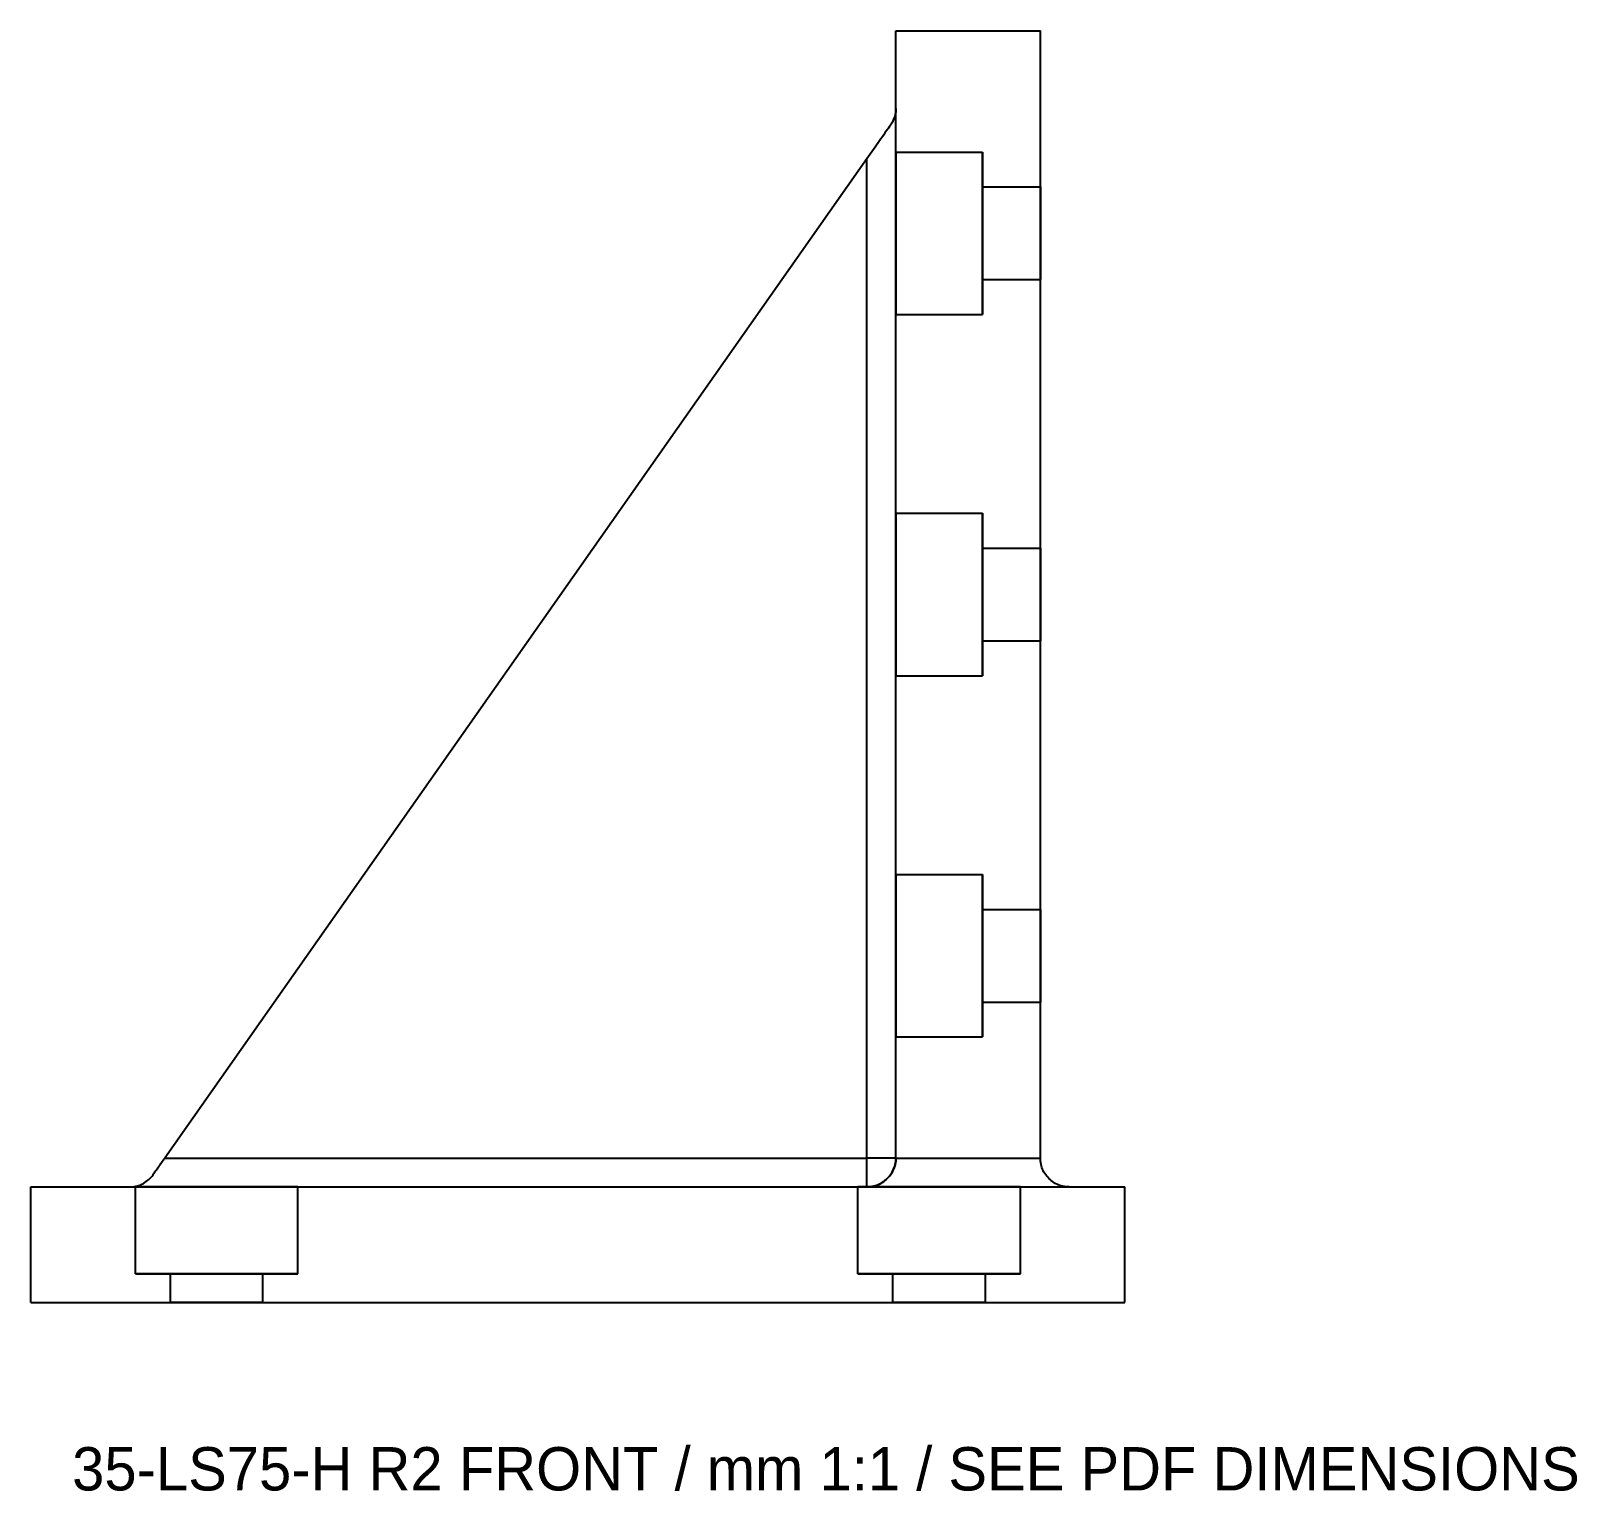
# Model space of a CAD drawing. Header units: millimetres. Extents: x -38 to 69, y -13 to 88.
import ezdxf

# ---------------------------------------------------------------- set-up
doc = ezdxf.new("R2010")
doc.units = ezdxf.units.MM
doc.layers.add('HIDDEN', color=8, linetype='Continuous')

msp = doc.modelspace()

# ---------------------------------------------------------------- texts
msp.add_text('35-LS75-H R2 FRONT / mm 1:1 / SEE PDF DIMENSIONS', height=3).set_placement((-35, -13))

# ---------------------------------------------------------------- linework, layer by layer
for points in [[(22, 10), (22, 88)], [(22, 88), (32, 88)], [(32, 10), (32, 88)], [(22, 82.63), (22, 82.56), (21.99, 82.48), (21.99, 82.4), (21.98, 82.33), (21.96, 82.25), (21.95, 82.18), (21.93, 82.1), (21.91, 82.03), (21.88, 81.96), (21.85, 81.89), (21.82, 81.82), (21.79, 81.75), (21.76, 81.68), (21.72, 81.61), (21.68, 81.55), (21.64, 81.48)], [(22, 82.63), (22, 82.56), (21.99, 82.48), (21.99, 82.4), (21.98, 82.33), (21.96, 82.25), (21.95, 82.18), (21.93, 82.1), (21.91, 82.03), (21.88, 81.96), (21.85, 81.89), (21.82, 81.82), (21.79, 81.75), (21.76, 81.68), (21.72, 81.61), (21.68, 81.55), (21.64, 81.48)], [(21.64, 81.48), (21.57, 81.39), (21.5, 81.28), (21.42, 81.17), (21.34, 81.06), (21.25, 80.94), (21.16, 80.81), (21.07, 80.67), (20.97, 80.54), (20.87, 80.39), (20.77, 80.25), (20.66, 80.1), (20.56, 79.95), (20.45, 79.79), (20.34, 79.63), (20.22, 79.47), (20.11, 79.31), (20, 79.15)], [(20, 79.15), (-28.59, 10)], [(20, 10), (20, 79.15)], [(-29.4, 8.85), (-29.36, 8.91), (-29.31, 8.98), (-29.27, 9.05), (-29.22, 9.11), (-29.17, 9.18), (-29.12, 9.25), (-29.07, 9.32), (-29.02, 9.4), (-28.97, 9.47), (-28.91, 9.54), (-28.86, 9.62), (-28.81, 9.69), (-28.76, 9.77), (-28.7, 9.85), (-28.65, 9.92), (-28.59, 10)], [(-29.4, 8.85), (-29.36, 8.91), (-29.31, 8.98), (-29.27, 9.05), (-29.22, 9.11), (-29.17, 9.18), (-29.12, 9.25), (-29.07, 9.32), (-29.02, 9.4), (-28.97, 9.47), (-28.91, 9.54), (-28.86, 9.62), (-28.81, 9.69), (-28.76, 9.77), (-28.7, 9.85), (-28.65, 9.92), (-28.59, 10)], [(-29.4, 8.85), (-29.36, 8.91), (-29.31, 8.98), (-29.27, 9.05), (-29.22, 9.11), (-29.17, 9.18), (-29.12, 9.25), (-29.07, 9.32), (-29.02, 9.4), (-28.97, 9.47), (-28.91, 9.54), (-28.86, 9.62), (-28.81, 9.69), (-28.76, 9.77), (-28.7, 9.85), (-28.65, 9.92), (-28.59, 10)], [(-29.4, 8.85), (-29.36, 8.91), (-29.31, 8.98), (-29.27, 9.05), (-29.22, 9.11), (-29.17, 9.18), (-29.12, 9.25), (-29.07, 9.32), (-29.02, 9.4), (-28.97, 9.47), (-28.91, 9.54), (-28.86, 9.62), (-28.81, 9.69), (-28.76, 9.77), (-28.7, 9.85), (-28.65, 9.92), (-28.59, 10)], [(-28.59, 10), (20, 10)], [(20, 8), (20.11, 8.01), (20.22, 8.01), (20.33, 8.03), (20.45, 8.05), (20.55, 8.08), (20.66, 8.11), (20.76, 8.16), (20.87, 8.2), (20.97, 8.25), (21.06, 8.31), (21.16, 8.37), (21.25, 8.44), (21.33, 8.51), (21.41, 8.59), (21.49, 8.67), (21.56, 8.75), (21.63, 8.84), (21.69, 8.94), (21.75, 9.03), (21.8, 9.13), (21.84, 9.24), (21.89, 9.34), (21.92, 9.45), (21.95, 9.55), (21.97, 9.67), (21.99, 9.78), (21.99, 9.89), (22, 10)], [(22, 10), (22, 9.89), (21.99, 9.78), (21.97, 9.66), (21.95, 9.55), (21.92, 9.45), (21.89, 9.34), (21.85, 9.23), (21.8, 9.13), (21.75, 9.03), (21.69, 8.94), (21.63, 8.84), (21.56, 8.75), (21.49, 8.67), (21.41, 8.59), (21.33, 8.51), (21.25, 8.44), (21.16, 8.37), (21.06, 8.31), (20.97, 8.25), (20.87, 8.2), (20.77, 8.15), (20.66, 8.11), (20.55, 8.08), (20.45, 8.05), (20.34, 8.03), (20.22, 8.01), (20.11, 8), (20, 8)], [(22, 10), (22, 9.89), (21.99, 9.78), (21.97, 9.66), (21.95, 9.55), (21.92, 9.45), (21.89, 9.34), (21.85, 9.23), (21.8, 9.13), (21.75, 9.03), (21.69, 8.94), (21.63, 8.84), (21.56, 8.75), (21.49, 8.67), (21.41, 8.59), (21.33, 8.51), (21.25, 8.44), (21.16, 8.37), (21.06, 8.31), (20.97, 8.25), (20.87, 8.2), (20.77, 8.15), (20.66, 8.11), (20.55, 8.08), (20.45, 8.05), (20.34, 8.03), (20.22, 8.01), (20.11, 8), (20, 8)], [(20, 8), (20, 8.01), (20, 8.01), (20, 8.03), (20, 8.05), (20, 8.08), (20, 8.11), (20, 8.16), (20, 8.2), (20, 8.25), (20, 8.31), (20, 8.37), (20, 8.44), (20, 8.51), (20, 8.59), (20, 8.67), (20, 8.75), (20, 8.84), (20, 8.94), (20, 9.03), (20, 9.13), (20, 9.24), (20, 9.34), (20, 9.45), (20, 9.55), (20, 9.67), (20, 9.78), (20, 9.89), (20, 10)], [(22, 10), (21.99, 10), (21.99, 10), (21.97, 10), (21.95, 10), (21.92, 10), (21.89, 10), (21.84, 10), (21.8, 10), (21.75, 10), (21.69, 10), (21.63, 10), (21.56, 10), (21.49, 10), (21.41, 10), (21.33, 10), (21.25, 10), (21.16, 10), (21.06, 10), (20.97, 10), (20.87, 10), (20.76, 10), (20.66, 10), (20.55, 10), (20.45, 10), (20.33, 10), (20.22, 10), (20.11, 10), (20, 10)], [(22, 10), (32, 10)], [(34, 8), (33.89, 8.01), (33.78, 8.01), (33.67, 8.03), (33.55, 8.05), (33.45, 8.08), (33.34, 8.11), (33.24, 8.16), (33.13, 8.2), (33.03, 8.25), (32.94, 8.31), (32.84, 8.37), (32.75, 8.44), (32.67, 8.51), (32.59, 8.59), (32.51, 8.67), (32.44, 8.75), (32.37, 8.84), (32.31, 8.94), (32.25, 9.03), (32.2, 9.13), (32.16, 9.24), (32.11, 9.34), (32.08, 9.45), (32.05, 9.55), (32.03, 9.67), (32.01, 9.78), (32.01, 9.89), (32, 10)], [(-31.04, 8), (-30.93, 8), (-30.81, 8.01), (-30.7, 8.03), (-30.59, 8.05), (-30.48, 8.08), (-30.38, 8.11), (-30.27, 8.15), (-30.17, 8.2), (-30.07, 8.25), (-29.97, 8.31), (-29.88, 8.37), (-29.79, 8.44), (-29.7, 8.51), (-29.62, 8.59), (-29.54, 8.67), (-29.47, 8.76), (-29.4, 8.85)], [(-31.04, 8), (-30.93, 8), (-30.81, 8.01), (-30.7, 8.03), (-30.59, 8.05), (-30.48, 8.08), (-30.38, 8.11), (-30.27, 8.15), (-30.17, 8.2), (-30.07, 8.25), (-29.97, 8.31), (-29.88, 8.37), (-29.79, 8.44), (-29.7, 8.51), (-29.62, 8.59), (-29.54, 8.67), (-29.47, 8.76), (-29.4, 8.85)], [(-37.85, 8), (37.85, 8)], [(-37.85, 0), (-37.85, 8)], [(37.85, 0), (37.85, 8)], [(-37.85, 0), (37.85, 0)]]:
    msp.add_lwpolyline(points)
at = {"layer": 'HIDDEN'}
for points in [[(22, 10), (22, 88)], [(22, 88), (32, 88)], [(32, 10), (32, 88)], [(22, 82.63), (22, 82.56), (21.99, 82.48), (21.99, 82.4), (21.98, 82.33), (21.96, 82.25), (21.95, 82.18), (21.93, 82.1), (21.91, 82.03), (21.88, 81.96), (21.85, 81.89), (21.82, 81.82), (21.79, 81.75), (21.76, 81.68), (21.72, 81.61), (21.68, 81.55), (21.64, 81.48)], [(22, 82.63), (22, 82.56), (21.99, 82.48), (21.99, 82.4), (21.98, 82.33), (21.96, 82.25), (21.95, 82.18), (21.93, 82.1), (21.91, 82.03), (21.88, 81.96), (21.85, 81.89), (21.82, 81.82), (21.79, 81.75), (21.76, 81.68), (21.72, 81.61), (21.68, 81.55), (21.64, 81.48)], [(22, 10), (22, 82.63)], [(22, 10), (22, 82.63)], [(22, 10), (22, 82.63)], [(22, 10), (22, 82.63)], [(21.64, 81.48), (21.57, 81.39), (21.5, 81.28), (21.42, 81.17), (21.34, 81.06), (21.25, 80.94), (21.16, 80.81), (21.07, 80.67), (20.97, 80.54), (20.87, 80.39), (20.77, 80.25), (20.66, 80.1), (20.56, 79.95), (20.45, 79.79), (20.34, 79.63), (20.22, 79.47), (20.11, 79.31), (20, 79.15)], [(21.64, 81.48), (21.57, 81.39), (21.5, 81.28), (21.42, 81.17), (21.34, 81.06), (21.25, 80.94), (21.16, 80.81), (21.07, 80.67), (20.97, 80.54), (20.87, 80.39), (20.77, 80.25), (20.66, 80.1), (20.56, 79.95), (20.45, 79.79), (20.34, 79.63), (20.22, 79.47), (20.11, 79.31), (20, 79.15)], [(21.64, 81.48), (21.57, 81.39), (21.5, 81.28), (21.42, 81.17), (21.34, 81.06), (21.25, 80.94), (21.16, 80.81), (21.07, 80.67), (20.97, 80.54), (20.87, 80.39), (20.77, 80.25), (20.66, 80.1), (20.56, 79.95), (20.45, 79.79), (20.34, 79.63), (20.22, 79.47), (20.11, 79.31), (20, 79.15)], [(22, 79.62), (22, 79.59), (22, 79.55), (22, 79.52), (22, 79.48), (22, 79.38), (22, 79.28), (22, 79.17), (22, 79.07), (22, 78.9), (22, 78.73), (22, 78.57), (22, 78.4), (22, 78.18), (22, 77.95), (22, 77.73), (22, 77.51), (22, 77.24), (22, 76.97), (22, 76.71), (22, 76.44), (22, 76.14), (22, 75.85), (22, 75.55), (22, 75.25), (22, 74.94), (22, 74.63), (22, 74.31), (22, 74), (22, 73.69), (22, 73.37), (22, 73.06), (22, 72.75), (22, 72.45), (22, 72.15), (22, 71.86), (22, 71.56), (22, 71.29), (22, 71.03), (22, 70.76), (22, 70.49), (22, 70.27), (22, 70.05), (22, 69.82), (22, 69.6), (22, 69.43), (22, 69.27), (22, 69.1), (22, 68.93), (22, 68.83), (22, 68.72), (22, 68.62), (22, 68.52), (22, 68.48), (22, 68.45), (22, 68.41), (22, 68.38)], [(22, 68.38), (22, 68.41), (22, 68.45), (22, 68.48), (22, 68.52), (22, 68.62), (22, 68.72), (22, 68.83), (22, 68.93), (22, 69.1), (22, 69.27), (22, 69.43), (22, 69.6), (22, 69.82), (22, 70.05), (22, 70.27), (22, 70.49), (22, 70.76), (22, 71.03), (22, 71.29), (22, 71.56), (22, 71.86), (22, 72.15), (22, 72.45), (22, 72.75), (22, 73.06), (22, 73.37), (22, 73.69), (22, 74), (22, 74.31), (22, 74.63), (22, 74.94), (22, 75.25), (22, 75.55), (22, 75.85), (22, 76.14), (22, 76.44), (22, 76.71), (22, 76.97), (22, 77.24), (22, 77.51), (22, 77.73), (22, 77.95), (22, 78.18), (22, 78.4), (22, 78.57), (22, 78.73), (22, 78.9), (22, 79.07), (22, 79.17), (22, 79.28), (22, 79.38), (22, 79.48), (22, 79.52), (22, 79.55), (22, 79.59), (22, 79.62)], [(22, 79.62), (28, 79.62)], [(28, 79.62), (28, 79.59), (28, 79.55), (28, 79.52), (28, 79.48), (28, 79.38), (28, 79.28), (28, 79.17), (28, 79.07), (28, 78.9), (28, 78.73), (28, 78.57), (28, 78.4), (28, 78.18), (28, 77.95), (28, 77.73), (28, 77.51), (28, 77.24), (28, 76.97), (28, 76.71), (28, 76.44), (28, 76.14), (28, 75.85), (28, 75.55), (28, 75.25), (28, 74.94), (28, 74.63), (28, 74.31), (28, 74), (28, 73.69), (28, 73.37), (28, 73.06), (28, 72.75), (28, 72.45), (28, 72.15), (28, 71.86), (28, 71.56), (28, 71.29), (28, 71.03), (28, 70.76), (28, 70.49), (28, 70.27), (28, 70.05), (28, 69.82), (28, 69.6), (28, 69.43), (28, 69.27), (28, 69.1), (28, 68.93), (28, 68.83), (28, 68.72), (28, 68.62), (28, 68.52), (28, 68.48), (28, 68.45), (28, 68.41), (28, 68.38)], [(28, 68.38), (28, 68.41), (28, 68.45), (28, 68.48), (28, 68.52), (28, 68.62), (28, 68.72), (28, 68.83), (28, 68.93), (28, 69.1), (28, 69.27), (28, 69.43), (28, 69.6), (28, 69.82), (28, 70.05), (28, 70.27), (28, 70.49), (28, 70.76), (28, 71.03), (28, 71.29), (28, 71.56), (28, 71.86), (28, 72.15), (28, 72.45), (28, 72.75), (28, 73.06), (28, 73.37), (28, 73.69), (28, 74), (28, 74.31), (28, 74.63), (28, 74.94), (28, 75.25), (28, 75.55), (28, 75.85), (28, 76.14), (28, 76.44), (28, 76.71), (28, 76.97), (28, 77.24), (28, 77.51), (28, 77.73), (28, 77.95), (28, 78.18), (28, 78.4), (28, 78.57), (28, 78.73), (28, 78.9), (28, 79.07), (28, 79.17), (28, 79.28), (28, 79.38), (28, 79.48), (28, 79.52), (28, 79.55), (28, 79.59), (28, 79.62)], [(20, 79.15), (-28.59, 10)], [(20, 79.15), (-28.59, 10)], [(20, 79.15), (-28.59, 10)], [(28, 77.2), (32, 77.2)], [(28, 77.2), (28, 77.18), (28, 77.16), (28, 77.14), (28, 77.12), (28, 77.06), (28, 77), (28, 76.94), (28, 76.88), (28, 76.79), (28, 76.69), (28, 76.6), (28, 76.5), (28, 76.38), (28, 76.25), (28, 76.12), (28, 76), (28, 75.84), (28, 75.69), (28, 75.54), (28, 75.39), (28, 75.22), (28, 75.05), (28, 74.88), (28, 74.71), (28, 74.53), (28, 74.36), (28, 74.18), (28, 74), (28, 73.82), (28, 73.64), (28, 73.47), (28, 73.29), (28, 73.12), (28, 72.95), (28, 72.78), (28, 72.61), (28, 72.46), (28, 72.31), (28, 72.16), (28, 72), (28, 71.88), (28, 71.75), (28, 71.62), (28, 71.5), (28, 71.4), (28, 71.31), (28, 71.21), (28, 71.12), (28, 71.06), (28, 71), (28, 70.94), (28, 70.88), (28, 70.86), (28, 70.84), (28, 70.82), (28, 70.8)], [(28, 70.8), (28, 70.82), (28, 70.84), (28, 70.86), (28, 70.88), (28, 70.94), (28, 71), (28, 71.06), (28, 71.12), (28, 71.21), (28, 71.31), (28, 71.4), (28, 71.5), (28, 71.62), (28, 71.75), (28, 71.88), (28, 72), (28, 72.16), (28, 72.31), (28, 72.46), (28, 72.61), (28, 72.78), (28, 72.95), (28, 73.12), (28, 73.29), (28, 73.47), (28, 73.64), (28, 73.82), (28, 74), (28, 74.18), (28, 74.36), (28, 74.53), (28, 74.71), (28, 74.88), (28, 75.05), (28, 75.22), (28, 75.39), (28, 75.54), (28, 75.69), (28, 75.84), (28, 76), (28, 76.12), (28, 76.25), (28, 76.38), (28, 76.5), (28, 76.6), (28, 76.69), (28, 76.79), (28, 76.88), (28, 76.94), (28, 77), (28, 77.06), (28, 77.12), (28, 77.14), (28, 77.16), (28, 77.18), (28, 77.2)], [(32, 77.2), (32, 77.18), (32, 77.16), (32, 77.14), (32, 77.12), (32, 77.06), (32, 77), (32, 76.94), (32, 76.88), (32, 76.79), (32, 76.69), (32, 76.6), (32, 76.5), (32, 76.38), (32, 76.25), (32, 76.12), (32, 76), (32, 75.84), (32, 75.69), (32, 75.54), (32, 75.39), (32, 75.22), (32, 75.05), (32, 74.88), (32, 74.71), (32, 74.53), (32, 74.36), (32, 74.18), (32, 74), (32, 73.82), (32, 73.64), (32, 73.47), (32, 73.29), (32, 73.12), (32, 72.95), (32, 72.78), (32, 72.61), (32, 72.46), (32, 72.31), (32, 72.16), (32, 72), (32, 71.88), (32, 71.75), (32, 71.62), (32, 71.5), (32, 71.4), (32, 71.31), (32, 71.21), (32, 71.12), (32, 71.06), (32, 71), (32, 70.94), (32, 70.88), (32, 70.86), (32, 70.84), (32, 70.82), (32, 70.8)], [(32, 70.8), (32, 70.82), (32, 70.84), (32, 70.86), (32, 70.88), (32, 70.94), (32, 71), (32, 71.06), (32, 71.12), (32, 71.21), (32, 71.31), (32, 71.4), (32, 71.5), (32, 71.62), (32, 71.75), (32, 71.88), (32, 72), (32, 72.16), (32, 72.31), (32, 72.46), (32, 72.61), (32, 72.78), (32, 72.95), (32, 73.12), (32, 73.29), (32, 73.47), (32, 73.64), (32, 73.82), (32, 74), (32, 74.18), (32, 74.36), (32, 74.53), (32, 74.71), (32, 74.88), (32, 75.05), (32, 75.22), (32, 75.39), (32, 75.54), (32, 75.69), (32, 75.84), (32, 76), (32, 76.12), (32, 76.25), (32, 76.38), (32, 76.5), (32, 76.6), (32, 76.69), (32, 76.79), (32, 76.88), (32, 76.94), (32, 77), (32, 77.06), (32, 77.12), (32, 77.14), (32, 77.16), (32, 77.18), (32, 77.2)], [(28, 70.8), (32, 70.8)], [(22, 68.38), (28, 68.38)], [(22, 54.62), (22, 54.59), (22, 54.55), (22, 54.52), (22, 54.48), (22, 54.38), (22, 54.28), (22, 54.17), (22, 54.07), (22, 53.9), (22, 53.73), (22, 53.57), (22, 53.4), (22, 53.18), (22, 52.95), (22, 52.73), (22, 52.51), (22, 52.24), (22, 51.97), (22, 51.71), (22, 51.44), (22, 51.14), (22, 50.85), (22, 50.55), (22, 50.25), (22, 49.94), (22, 49.63), (22, 49.31), (22, 49), (22, 48.69), (22, 48.37), (22, 48.06), (22, 47.75), (22, 47.45), (22, 47.15), (22, 46.86), (22, 46.56), (22, 46.29), (22, 46.03), (22, 45.76), (22, 45.49), (22, 45.27), (22, 45.05), (22, 44.82), (22, 44.6), (22, 44.43), (22, 44.27), (22, 44.1), (22, 43.93), (22, 43.83), (22, 43.72), (22, 43.62), (22, 43.52), (22, 43.48), (22, 43.45), (22, 43.41), (22, 43.38)], [(22, 43.38), (22, 43.41), (22, 43.45), (22, 43.48), (22, 43.52), (22, 43.62), (22, 43.72), (22, 43.83), (22, 43.93), (22, 44.1), (22, 44.27), (22, 44.43), (22, 44.6), (22, 44.82), (22, 45.05), (22, 45.27), (22, 45.49), (22, 45.76), (22, 46.03), (22, 46.29), (22, 46.56), (22, 46.86), (22, 47.15), (22, 47.45), (22, 47.75), (22, 48.06), (22, 48.37), (22, 48.69), (22, 49), (22, 49.31), (22, 49.63), (22, 49.94), (22, 50.25), (22, 50.55), (22, 50.85), (22, 51.14), (22, 51.44), (22, 51.71), (22, 51.97), (22, 52.24), (22, 52.51), (22, 52.73), (22, 52.95), (22, 53.18), (22, 53.4), (22, 53.57), (22, 53.73), (22, 53.9), (22, 54.07), (22, 54.17), (22, 54.28), (22, 54.38), (22, 54.48), (22, 54.52), (22, 54.55), (22, 54.59), (22, 54.62)], [(22, 54.62), (28, 54.62)], [(28, 54.62), (28, 54.59), (28, 54.55), (28, 54.52), (28, 54.48), (28, 54.38), (28, 54.28), (28, 54.17), (28, 54.07), (28, 53.9), (28, 53.73), (28, 53.57), (28, 53.4), (28, 53.18), (28, 52.95), (28, 52.73), (28, 52.51), (28, 52.24), (28, 51.97), (28, 51.71), (28, 51.44), (28, 51.14), (28, 50.85), (28, 50.55), (28, 50.25), (28, 49.94), (28, 49.63), (28, 49.31), (28, 49), (28, 48.69), (28, 48.37), (28, 48.06), (28, 47.75), (28, 47.45), (28, 47.15), (28, 46.86), (28, 46.56), (28, 46.29), (28, 46.03), (28, 45.76), (28, 45.49), (28, 45.27), (28, 45.05), (28, 44.82), (28, 44.6), (28, 44.43), (28, 44.27), (28, 44.1), (28, 43.93), (28, 43.83), (28, 43.72), (28, 43.62), (28, 43.52), (28, 43.48), (28, 43.45), (28, 43.41), (28, 43.38)], [(28, 43.38), (28, 43.41), (28, 43.45), (28, 43.48), (28, 43.52), (28, 43.62), (28, 43.72), (28, 43.83), (28, 43.93), (28, 44.1), (28, 44.27), (28, 44.43), (28, 44.6), (28, 44.82), (28, 45.05), (28, 45.27), (28, 45.49), (28, 45.76), (28, 46.03), (28, 46.29), (28, 46.56), (28, 46.86), (28, 47.15), (28, 47.45), (28, 47.75), (28, 48.06), (28, 48.37), (28, 48.69), (28, 49), (28, 49.31), (28, 49.63), (28, 49.94), (28, 50.25), (28, 50.55), (28, 50.85), (28, 51.14), (28, 51.44), (28, 51.71), (28, 51.97), (28, 52.24), (28, 52.51), (28, 52.73), (28, 52.95), (28, 53.18), (28, 53.4), (28, 53.57), (28, 53.73), (28, 53.9), (28, 54.07), (28, 54.17), (28, 54.28), (28, 54.38), (28, 54.48), (28, 54.52), (28, 54.55), (28, 54.59), (28, 54.62)], [(28, 52.2), (32, 52.2)], [(28, 52.2), (28, 52.18), (28, 52.16), (28, 52.14), (28, 52.12), (28, 52.06), (28, 52), (28, 51.94), (28, 51.88), (28, 51.79), (28, 51.69), (28, 51.6), (28, 51.5), (28, 51.38), (28, 51.25), (28, 51.12), (28, 51), (28, 50.84), (28, 50.69), (28, 50.54), (28, 50.39), (28, 50.22), (28, 50.05), (28, 49.88), (28, 49.71), (28, 49.53), (28, 49.36), (28, 49.18), (28, 49), (28, 48.82), (28, 48.64), (28, 48.47), (28, 48.29), (28, 48.12), (28, 47.95), (28, 47.78), (28, 47.61), (28, 47.46), (28, 47.31), (28, 47.16), (28, 47), (28, 46.88), (28, 46.75), (28, 46.62), (28, 46.5), (28, 46.4), (28, 46.31), (28, 46.21), (28, 46.12), (28, 46.06), (28, 46), (28, 45.94), (28, 45.88), (28, 45.86), (28, 45.84), (28, 45.82), (28, 45.8)], [(28, 45.8), (28, 45.82), (28, 45.84), (28, 45.86), (28, 45.88), (28, 45.94), (28, 46), (28, 46.06), (28, 46.12), (28, 46.21), (28, 46.31), (28, 46.4), (28, 46.5), (28, 46.62), (28, 46.75), (28, 46.88), (28, 47), (28, 47.16), (28, 47.31), (28, 47.46), (28, 47.61), (28, 47.78), (28, 47.95), (28, 48.12), (28, 48.29), (28, 48.47), (28, 48.64), (28, 48.82), (28, 49), (28, 49.18), (28, 49.36), (28, 49.53), (28, 49.71), (28, 49.88), (28, 50.05), (28, 50.22), (28, 50.39), (28, 50.54), (28, 50.69), (28, 50.84), (28, 51), (28, 51.12), (28, 51.25), (28, 51.38), (28, 51.5), (28, 51.6), (28, 51.69), (28, 51.79), (28, 51.88), (28, 51.94), (28, 52), (28, 52.06), (28, 52.12), (28, 52.14), (28, 52.16), (28, 52.18), (28, 52.2)], [(32, 52.2), (32, 52.18), (32, 52.16), (32, 52.14), (32, 52.12), (32, 52.06), (32, 52), (32, 51.94), (32, 51.88), (32, 51.79), (32, 51.69), (32, 51.6), (32, 51.5), (32, 51.38), (32, 51.25), (32, 51.12), (32, 51), (32, 50.84), (32, 50.69), (32, 50.54), (32, 50.39), (32, 50.22), (32, 50.05), (32, 49.88), (32, 49.71), (32, 49.53), (32, 49.36), (32, 49.18), (32, 49), (32, 48.82), (32, 48.64), (32, 48.47), (32, 48.29), (32, 48.12), (32, 47.95), (32, 47.78), (32, 47.61), (32, 47.46), (32, 47.31), (32, 47.16), (32, 47), (32, 46.88), (32, 46.75), (32, 46.62), (32, 46.5), (32, 46.4), (32, 46.31), (32, 46.21), (32, 46.12), (32, 46.06), (32, 46), (32, 45.94), (32, 45.88), (32, 45.86), (32, 45.84), (32, 45.82), (32, 45.8)], [(32, 45.8), (32, 45.82), (32, 45.84), (32, 45.86), (32, 45.88), (32, 45.94), (32, 46), (32, 46.06), (32, 46.12), (32, 46.21), (32, 46.31), (32, 46.4), (32, 46.5), (32, 46.62), (32, 46.75), (32, 46.88), (32, 47), (32, 47.16), (32, 47.31), (32, 47.46), (32, 47.61), (32, 47.78), (32, 47.95), (32, 48.12), (32, 48.29), (32, 48.47), (32, 48.64), (32, 48.82), (32, 49), (32, 49.18), (32, 49.36), (32, 49.53), (32, 49.71), (32, 49.88), (32, 50.05), (32, 50.22), (32, 50.39), (32, 50.54), (32, 50.69), (32, 50.84), (32, 51), (32, 51.12), (32, 51.25), (32, 51.38), (32, 51.5), (32, 51.6), (32, 51.69), (32, 51.79), (32, 51.88), (32, 51.94), (32, 52), (32, 52.06), (32, 52.12), (32, 52.14), (32, 52.16), (32, 52.18), (32, 52.2)], [(28, 45.8), (32, 45.8)], [(22, 43.38), (28, 43.38)], [(22, 29.62), (22, 29.59), (22, 29.55), (22, 29.52), (22, 29.48), (22, 29.38), (22, 29.28), (22, 29.17), (22, 29.07), (22, 28.9), (22, 28.73), (22, 28.57), (22, 28.4), (22, 28.18), (22, 27.95), (22, 27.73), (22, 27.51), (22, 27.24), (22, 26.97), (22, 26.71), (22, 26.44), (22, 26.14), (22, 25.85), (22, 25.55), (22, 25.25), (22, 24.94), (22, 24.63), (22, 24.31), (22, 24), (22, 23.69), (22, 23.37), (22, 23.06), (22, 22.75), (22, 22.45), (22, 22.15), (22, 21.86), (22, 21.56), (22, 21.29), (22, 21.03), (22, 20.76), (22, 20.49), (22, 20.27), (22, 20.05), (22, 19.82), (22, 19.6), (22, 19.43), (22, 19.27), (22, 19.1), (22, 18.93), (22, 18.83), (22, 18.72), (22, 18.62), (22, 18.52), (22, 18.48), (22, 18.45), (22, 18.41), (22, 18.38)], [(22, 18.38), (22, 18.41), (22, 18.45), (22, 18.48), (22, 18.52), (22, 18.62), (22, 18.72), (22, 18.83), (22, 18.93), (22, 19.1), (22, 19.27), (22, 19.43), (22, 19.6), (22, 19.82), (22, 20.05), (22, 20.27), (22, 20.49), (22, 20.76), (22, 21.03), (22, 21.29), (22, 21.56), (22, 21.86), (22, 22.15), (22, 22.45), (22, 22.75), (22, 23.06), (22, 23.37), (22, 23.69), (22, 24), (22, 24.31), (22, 24.63), (22, 24.94), (22, 25.25), (22, 25.55), (22, 25.85), (22, 26.14), (22, 26.44), (22, 26.71), (22, 26.97), (22, 27.24), (22, 27.51), (22, 27.73), (22, 27.95), (22, 28.18), (22, 28.4), (22, 28.57), (22, 28.73), (22, 28.9), (22, 29.07), (22, 29.17), (22, 29.28), (22, 29.38), (22, 29.48), (22, 29.52), (22, 29.55), (22, 29.59), (22, 29.62)], [(22, 29.62), (28, 29.62)], [(28, 29.62), (28, 29.59), (28, 29.55), (28, 29.52), (28, 29.48), (28, 29.38), (28, 29.28), (28, 29.17), (28, 29.07), (28, 28.9), (28, 28.73), (28, 28.57), (28, 28.4), (28, 28.18), (28, 27.95), (28, 27.73), (28, 27.51), (28, 27.24), (28, 26.97), (28, 26.71), (28, 26.44), (28, 26.14), (28, 25.85), (28, 25.55), (28, 25.25), (28, 24.94), (28, 24.63), (28, 24.31), (28, 24), (28, 23.69), (28, 23.37), (28, 23.06), (28, 22.75), (28, 22.45), (28, 22.15), (28, 21.86), (28, 21.56), (28, 21.29), (28, 21.03), (28, 20.76), (28, 20.49), (28, 20.27), (28, 20.05), (28, 19.82), (28, 19.6), (28, 19.43), (28, 19.27), (28, 19.1), (28, 18.93), (28, 18.83), (28, 18.72), (28, 18.62), (28, 18.52), (28, 18.48), (28, 18.45), (28, 18.41), (28, 18.38)], [(28, 18.38), (28, 18.41), (28, 18.45), (28, 18.48), (28, 18.52), (28, 18.62), (28, 18.72), (28, 18.83), (28, 18.93), (28, 19.1), (28, 19.27), (28, 19.43), (28, 19.6), (28, 19.82), (28, 20.05), (28, 20.27), (28, 20.49), (28, 20.76), (28, 21.03), (28, 21.29), (28, 21.56), (28, 21.86), (28, 22.15), (28, 22.45), (28, 22.75), (28, 23.06), (28, 23.37), (28, 23.69), (28, 24), (28, 24.31), (28, 24.63), (28, 24.94), (28, 25.25), (28, 25.55), (28, 25.85), (28, 26.14), (28, 26.44), (28, 26.71), (28, 26.97), (28, 27.24), (28, 27.51), (28, 27.73), (28, 27.95), (28, 28.18), (28, 28.4), (28, 28.57), (28, 28.73), (28, 28.9), (28, 29.07), (28, 29.17), (28, 29.28), (28, 29.38), (28, 29.48), (28, 29.52), (28, 29.55), (28, 29.59), (28, 29.62)], [(28, 27.2), (32, 27.2)], [(28, 27.2), (28, 27.18), (28, 27.16), (28, 27.14), (28, 27.12), (28, 27.06), (28, 27), (28, 26.94), (28, 26.88), (28, 26.79), (28, 26.69), (28, 26.6), (28, 26.5), (28, 26.38), (28, 26.25), (28, 26.12), (28, 26), (28, 25.84), (28, 25.69), (28, 25.54), (28, 25.39), (28, 25.22), (28, 25.05), (28, 24.88), (28, 24.71), (28, 24.53), (28, 24.36), (28, 24.18), (28, 24), (28, 23.82), (28, 23.64), (28, 23.47), (28, 23.29), (28, 23.12), (28, 22.95), (28, 22.78), (28, 22.61), (28, 22.46), (28, 22.31), (28, 22.16), (28, 22), (28, 21.88), (28, 21.75), (28, 21.62), (28, 21.5), (28, 21.4), (28, 21.31), (28, 21.21), (28, 21.12), (28, 21.06), (28, 21), (28, 20.94), (28, 20.88), (28, 20.86), (28, 20.84), (28, 20.82), (28, 20.8)], [(28, 20.8), (28, 20.82), (28, 20.84), (28, 20.86), (28, 20.88), (28, 20.94), (28, 21), (28, 21.06), (28, 21.12), (28, 21.21), (28, 21.31), (28, 21.4), (28, 21.5), (28, 21.62), (28, 21.75), (28, 21.88), (28, 22), (28, 22.16), (28, 22.31), (28, 22.46), (28, 22.61), (28, 22.78), (28, 22.95), (28, 23.12), (28, 23.29), (28, 23.47), (28, 23.64), (28, 23.82), (28, 24), (28, 24.18), (28, 24.36), (28, 24.53), (28, 24.71), (28, 24.88), (28, 25.05), (28, 25.22), (28, 25.39), (28, 25.54), (28, 25.69), (28, 25.84), (28, 26), (28, 26.12), (28, 26.25), (28, 26.38), (28, 26.5), (28, 26.6), (28, 26.69), (28, 26.79), (28, 26.88), (28, 26.94), (28, 27), (28, 27.06), (28, 27.12), (28, 27.14), (28, 27.16), (28, 27.18), (28, 27.2)], [(32, 27.2), (32, 27.18), (32, 27.16), (32, 27.14), (32, 27.12), (32, 27.06), (32, 27), (32, 26.94), (32, 26.88), (32, 26.79), (32, 26.69), (32, 26.6), (32, 26.5), (32, 26.38), (32, 26.25), (32, 26.12), (32, 26), (32, 25.84), (32, 25.69), (32, 25.54), (32, 25.39), (32, 25.22), (32, 25.05), (32, 24.88), (32, 24.71), (32, 24.53), (32, 24.36), (32, 24.18), (32, 24), (32, 23.82), (32, 23.64), (32, 23.47), (32, 23.29), (32, 23.12), (32, 22.95), (32, 22.78), (32, 22.61), (32, 22.46), (32, 22.31), (32, 22.16), (32, 22), (32, 21.88), (32, 21.75), (32, 21.62), (32, 21.5), (32, 21.4), (32, 21.31), (32, 21.21), (32, 21.12), (32, 21.06), (32, 21), (32, 20.94), (32, 20.88), (32, 20.86), (32, 20.84), (32, 20.82), (32, 20.8)], [(32, 20.8), (32, 20.82), (32, 20.84), (32, 20.86), (32, 20.88), (32, 20.94), (32, 21), (32, 21.06), (32, 21.12), (32, 21.21), (32, 21.31), (32, 21.4), (32, 21.5), (32, 21.62), (32, 21.75), (32, 21.88), (32, 22), (32, 22.16), (32, 22.31), (32, 22.46), (32, 22.61), (32, 22.78), (32, 22.95), (32, 23.12), (32, 23.29), (32, 23.47), (32, 23.64), (32, 23.82), (32, 24), (32, 24.18), (32, 24.36), (32, 24.53), (32, 24.71), (32, 24.88), (32, 25.05), (32, 25.22), (32, 25.39), (32, 25.54), (32, 25.69), (32, 25.84), (32, 26), (32, 26.12), (32, 26.25), (32, 26.38), (32, 26.5), (32, 26.6), (32, 26.69), (32, 26.79), (32, 26.88), (32, 26.94), (32, 27), (32, 27.06), (32, 27.12), (32, 27.14), (32, 27.16), (32, 27.18), (32, 27.2)], [(28, 20.8), (32, 20.8)], [(22, 18.38), (28, 18.38)], [(20, 8), (20.11, 8.01), (20.22, 8.01), (20.33, 8.03), (20.45, 8.05), (20.55, 8.08), (20.66, 8.11), (20.76, 8.16), (20.87, 8.2), (20.97, 8.25), (21.06, 8.31), (21.16, 8.37), (21.25, 8.44), (21.33, 8.51), (21.41, 8.59), (21.49, 8.67), (21.56, 8.75), (21.63, 8.84), (21.69, 8.94), (21.75, 9.03), (21.8, 9.13), (21.84, 9.24), (21.89, 9.34), (21.92, 9.45), (21.95, 9.55), (21.97, 9.67), (21.99, 9.78), (21.99, 9.89), (22, 10)], [(20, 8), (20.11, 8), (20.22, 8.01), (20.34, 8.03), (20.45, 8.05), (20.55, 8.08), (20.66, 8.11), (20.77, 8.15), (20.87, 8.2), (20.97, 8.25), (21.06, 8.31), (21.16, 8.37), (21.25, 8.44), (21.33, 8.51), (21.41, 8.59), (21.49, 8.67), (21.56, 8.75), (21.63, 8.84), (21.69, 8.94), (21.75, 9.03), (21.8, 9.13), (21.85, 9.23), (21.89, 9.34), (21.92, 9.45), (21.95, 9.55), (21.97, 9.66), (21.99, 9.78), (22, 9.89), (22, 10)], [(20, 8), (20.11, 8), (20.22, 8.01), (20.34, 8.03), (20.45, 8.05), (20.55, 8.08), (20.66, 8.11), (20.77, 8.15), (20.87, 8.2), (20.97, 8.25), (21.06, 8.31), (21.16, 8.37), (21.25, 8.44), (21.33, 8.51), (21.41, 8.59), (21.49, 8.67), (21.56, 8.75), (21.63, 8.84), (21.69, 8.94), (21.75, 9.03), (21.8, 9.13), (21.85, 9.23), (21.89, 9.34), (21.92, 9.45), (21.95, 9.55), (21.97, 9.66), (21.99, 9.78), (22, 9.89), (22, 10)], [(22, 10), (22, 9.89), (21.99, 9.78), (21.97, 9.66), (21.95, 9.55), (21.92, 9.45), (21.89, 9.34), (21.85, 9.23), (21.8, 9.13), (21.75, 9.03), (21.69, 8.94), (21.63, 8.84), (21.56, 8.75), (21.49, 8.67), (21.41, 8.59), (21.33, 8.51), (21.25, 8.44), (21.16, 8.37), (21.06, 8.31), (20.97, 8.25), (20.87, 8.2), (20.77, 8.15), (20.66, 8.11), (20.55, 8.08), (20.45, 8.05), (20.34, 8.03), (20.22, 8.01), (20.11, 8), (20, 8)], [(34, 8), (33.89, 8.01), (33.78, 8.01), (33.67, 8.03), (33.55, 8.05), (33.45, 8.08), (33.34, 8.11), (33.24, 8.16), (33.13, 8.2), (33.03, 8.25), (32.94, 8.31), (32.84, 8.37), (32.75, 8.44), (32.67, 8.51), (32.59, 8.59), (32.51, 8.67), (32.44, 8.75), (32.37, 8.84), (32.31, 8.94), (32.25, 9.03), (32.2, 9.13), (32.16, 9.24), (32.11, 9.34), (32.08, 9.45), (32.05, 9.55), (32.03, 9.67), (32.01, 9.78), (32.01, 9.89), (32, 10)], [(-31.04, 8), (-30.93, 8), (-30.81, 8.01), (-30.7, 8.03), (-30.59, 8.05), (-30.48, 8.08), (-30.38, 8.11), (-30.27, 8.15), (-30.17, 8.2), (-30.07, 8.25), (-29.97, 8.31), (-29.88, 8.37), (-29.79, 8.44), (-29.7, 8.51), (-29.62, 8.59), (-29.54, 8.67), (-29.47, 8.76), (-29.4, 8.85)], [(-31.04, 8), (-30.93, 8), (-30.81, 8.01), (-30.7, 8.03), (-30.59, 8.05), (-30.48, 8.08), (-30.38, 8.11), (-30.27, 8.15), (-30.17, 8.2), (-30.07, 8.25), (-29.97, 8.31), (-29.88, 8.37), (-29.79, 8.44), (-29.7, 8.51), (-29.62, 8.59), (-29.54, 8.67), (-29.47, 8.76), (-29.4, 8.85)], [(-37.85, 8), (37.85, 8)], [(-37.85, 0), (-37.85, 8)], [(-31.04, 8), (20, 8)], [(-31.04, 8), (20, 8)], [(-31.04, 8), (20, 8)], [(-31.04, 8), (20, 8)], [(-19.38, 8), (-19.41, 8), (-19.45, 8), (-19.48, 8), (-19.52, 8), (-19.62, 8), (-19.72, 8), (-19.83, 8), (-19.93, 8), (-20.1, 8), (-20.27, 8), (-20.43, 8), (-20.6, 8), (-20.82, 8), (-21.05, 8), (-21.27, 8), (-21.49, 8), (-21.76, 8), (-22.03, 8), (-22.29, 8), (-22.56, 8), (-22.86, 8), (-23.15, 8), (-23.45, 8), (-23.75, 8), (-24.06, 8), (-24.37, 8), (-24.69, 8), (-25, 8), (-25.31, 8), (-25.63, 8), (-25.94, 8), (-26.25, 8), (-26.55, 8), (-26.85, 8), (-27.14, 8), (-27.44, 8), (-27.71, 8), (-27.97, 8), (-28.24, 8), (-28.51, 8), (-28.73, 8), (-28.95, 8), (-29.18, 8), (-29.4, 8), (-29.57, 8), (-29.73, 8), (-29.9, 8), (-30.07, 8), (-30.17, 8), (-30.28, 8), (-30.38, 8), (-30.48, 8), (-30.52, 8), (-30.55, 8), (-30.59, 8), (-30.62, 8)], [(-30.62, 8), (-30.59, 8), (-30.55, 8), (-30.52, 8), (-30.48, 8), (-30.38, 8), (-30.28, 8), (-30.17, 8), (-30.07, 8), (-29.9, 8), (-29.73, 8), (-29.57, 8), (-29.4, 8), (-29.18, 8), (-28.95, 8), (-28.73, 8), (-28.51, 8), (-28.24, 8), (-27.97, 8), (-27.71, 8), (-27.44, 8), (-27.14, 8), (-26.85, 8), (-26.55, 8), (-26.25, 8), (-25.94, 8), (-25.63, 8), (-25.31, 8), (-25, 8), (-24.69, 8), (-24.37, 8), (-24.06, 8), (-23.75, 8), (-23.45, 8), (-23.15, 8), (-22.86, 8), (-22.56, 8), (-22.29, 8), (-22.03, 8), (-21.76, 8), (-21.49, 8), (-21.27, 8), (-21.05, 8), (-20.82, 8), (-20.6, 8), (-20.43, 8), (-20.27, 8), (-20.1, 8), (-19.93, 8), (-19.83, 8), (-19.72, 8), (-19.62, 8), (-19.52, 8), (-19.48, 8), (-19.45, 8), (-19.41, 8), (-19.38, 8)], [(-19.38, 8), (-19.41, 8), (-19.45, 8), (-19.48, 8), (-19.52, 8), (-19.62, 8), (-19.72, 8), (-19.83, 8), (-19.93, 8), (-20.1, 8), (-20.27, 8), (-20.43, 8), (-20.6, 8), (-20.82, 8), (-21.05, 8), (-21.27, 8), (-21.49, 8), (-21.76, 8), (-22.03, 8), (-22.29, 8), (-22.56, 8), (-22.86, 8), (-23.15, 8), (-23.45, 8), (-23.75, 8), (-24.06, 8), (-24.37, 8), (-24.69, 8), (-25, 8), (-25.31, 8), (-25.63, 8), (-25.94, 8), (-26.25, 8), (-26.55, 8), (-26.85, 8), (-27.14, 8), (-27.44, 8), (-27.71, 8), (-27.97, 8), (-28.24, 8), (-28.51, 8), (-28.73, 8), (-28.95, 8), (-29.18, 8), (-29.4, 8), (-29.57, 8), (-29.73, 8), (-29.9, 8), (-30.07, 8), (-30.17, 8), (-30.28, 8), (-30.38, 8), (-30.48, 8), (-30.52, 8), (-30.55, 8), (-30.59, 8), (-30.62, 8)], [(-30.62, 8), (-30.59, 8), (-30.55, 8), (-30.52, 8), (-30.48, 8), (-30.38, 8), (-30.28, 8), (-30.17, 8), (-30.07, 8), (-29.9, 8), (-29.73, 8), (-29.57, 8), (-29.4, 8), (-29.18, 8), (-28.95, 8), (-28.73, 8), (-28.51, 8), (-28.24, 8), (-27.97, 8), (-27.71, 8), (-27.44, 8), (-27.14, 8), (-26.85, 8), (-26.55, 8), (-26.25, 8), (-25.94, 8), (-25.63, 8), (-25.31, 8), (-25, 8), (-24.69, 8), (-24.37, 8), (-24.06, 8), (-23.75, 8), (-23.45, 8), (-23.15, 8), (-22.86, 8), (-22.56, 8), (-22.29, 8), (-22.03, 8), (-21.76, 8), (-21.49, 8), (-21.27, 8), (-21.05, 8), (-20.82, 8), (-20.6, 8), (-20.43, 8), (-20.27, 8), (-20.1, 8), (-19.93, 8), (-19.83, 8), (-19.72, 8), (-19.62, 8), (-19.52, 8), (-19.48, 8), (-19.45, 8), (-19.41, 8), (-19.38, 8)], [(-30.62, 2), (-30.62, 8)], [(-30.62, 2), (-30.62, 8)], [(-19.38, 2), (-19.38, 8)], [(-19.38, 2), (-19.38, 8)], [(30.62, 8), (30.59, 8), (30.55, 8), (30.52, 8), (30.48, 8), (30.38, 8), (30.28, 8), (30.17, 8), (30.07, 8), (29.9, 8), (29.73, 8), (29.57, 8), (29.4, 8), (29.18, 8), (28.95, 8), (28.73, 8), (28.51, 8), (28.24, 8), (27.97, 8), (27.71, 8), (27.44, 8), (27.14, 8), (26.85, 8), (26.55, 8), (26.25, 8), (25.94, 8), (25.63, 8), (25.31, 8), (25, 8), (24.69, 8), (24.37, 8), (24.06, 8), (23.75, 8), (23.45, 8), (23.15, 8), (22.86, 8), (22.56, 8), (22.29, 8), (22.03, 8), (21.76, 8), (21.49, 8), (21.27, 8), (21.05, 8), (20.82, 8), (20.6, 8), (20.43, 8), (20.27, 8), (20.1, 8), (19.93, 8), (19.83, 8), (19.72, 8), (19.62, 8), (19.52, 8), (19.48, 8), (19.45, 8), (19.41, 8), (19.38, 8)], [(19.38, 8), (19.41, 8), (19.45, 8), (19.48, 8), (19.52, 8), (19.62, 8), (19.72, 8), (19.83, 8), (19.93, 8), (20.1, 8), (20.27, 8), (20.43, 8), (20.6, 8), (20.82, 8), (21.05, 8), (21.27, 8), (21.49, 8), (21.76, 8), (22.03, 8), (22.29, 8), (22.56, 8), (22.86, 8), (23.15, 8), (23.45, 8), (23.75, 8), (24.06, 8), (24.37, 8), (24.69, 8), (25, 8), (25.31, 8), (25.63, 8), (25.94, 8), (26.25, 8), (26.55, 8), (26.85, 8), (27.14, 8), (27.44, 8), (27.71, 8), (27.97, 8), (28.24, 8), (28.51, 8), (28.73, 8), (28.95, 8), (29.18, 8), (29.4, 8), (29.57, 8), (29.73, 8), (29.9, 8), (30.07, 8), (30.17, 8), (30.28, 8), (30.38, 8), (30.48, 8), (30.52, 8), (30.55, 8), (30.59, 8), (30.62, 8)], [(30.62, 8), (30.59, 8), (30.55, 8), (30.52, 8), (30.48, 8), (30.38, 8), (30.28, 8), (30.17, 8), (30.07, 8), (29.9, 8), (29.73, 8), (29.57, 8), (29.4, 8), (29.18, 8), (28.95, 8), (28.73, 8), (28.51, 8), (28.24, 8), (27.97, 8), (27.71, 8), (27.44, 8), (27.14, 8), (26.85, 8), (26.55, 8), (26.25, 8), (25.94, 8), (25.63, 8), (25.31, 8), (25, 8), (24.69, 8), (24.37, 8), (24.06, 8), (23.75, 8), (23.45, 8), (23.15, 8), (22.86, 8), (22.56, 8), (22.29, 8), (22.03, 8), (21.76, 8), (21.49, 8), (21.27, 8), (21.05, 8), (20.82, 8), (20.6, 8), (20.43, 8), (20.27, 8), (20.1, 8), (19.93, 8), (19.83, 8), (19.72, 8), (19.62, 8), (19.52, 8), (19.48, 8), (19.45, 8), (19.41, 8), (19.38, 8)], [(19.38, 8), (19.41, 8), (19.45, 8), (19.48, 8), (19.52, 8), (19.62, 8), (19.72, 8), (19.83, 8), (19.93, 8), (20.1, 8), (20.27, 8), (20.43, 8), (20.6, 8), (20.82, 8), (21.05, 8), (21.27, 8), (21.49, 8), (21.76, 8), (22.03, 8), (22.29, 8), (22.56, 8), (22.86, 8), (23.15, 8), (23.45, 8), (23.75, 8), (24.06, 8), (24.37, 8), (24.69, 8), (25, 8), (25.31, 8), (25.63, 8), (25.94, 8), (26.25, 8), (26.55, 8), (26.85, 8), (27.14, 8), (27.44, 8), (27.71, 8), (27.97, 8), (28.24, 8), (28.51, 8), (28.73, 8), (28.95, 8), (29.18, 8), (29.4, 8), (29.57, 8), (29.73, 8), (29.9, 8), (30.07, 8), (30.17, 8), (30.28, 8), (30.38, 8), (30.48, 8), (30.52, 8), (30.55, 8), (30.59, 8), (30.62, 8)], [(19.38, 2), (19.38, 8)], [(19.38, 2), (19.38, 8)], [(20, 8), (34, 8)], [(20, 8), (34, 8)], [(30.62, 2), (30.62, 8)], [(30.62, 2), (30.62, 8)], [(37.85, 0), (37.85, 8)], [(-19.38, 2), (-19.41, 2), (-19.45, 2), (-19.48, 2), (-19.52, 2), (-19.62, 2), (-19.72, 2), (-19.83, 2), (-19.93, 2), (-20.1, 2), (-20.27, 2), (-20.43, 2), (-20.6, 2), (-20.82, 2), (-21.05, 2), (-21.27, 2), (-21.49, 2), (-21.76, 2), (-22.03, 2), (-22.29, 2), (-22.56, 2), (-22.86, 2), (-23.15, 2), (-23.45, 2), (-23.75, 2), (-24.06, 2), (-24.37, 2), (-24.69, 2), (-25, 2), (-25.31, 2), (-25.63, 2), (-25.94, 2), (-26.25, 2), (-26.55, 2), (-26.85, 2), (-27.14, 2), (-27.44, 2), (-27.71, 2), (-27.97, 2), (-28.24, 2), (-28.51, 2), (-28.73, 2), (-28.95, 2), (-29.18, 2), (-29.4, 2), (-29.57, 2), (-29.73, 2), (-29.9, 2), (-30.07, 2), (-30.17, 2), (-30.28, 2), (-30.38, 2), (-30.48, 2), (-30.52, 2), (-30.55, 2), (-30.59, 2), (-30.62, 2)], [(-30.62, 2), (-30.59, 2), (-30.55, 2), (-30.52, 2), (-30.48, 2), (-30.38, 2), (-30.28, 2), (-30.17, 2), (-30.07, 2), (-29.9, 2), (-29.73, 2), (-29.57, 2), (-29.4, 2), (-29.18, 2), (-28.95, 2), (-28.73, 2), (-28.51, 2), (-28.24, 2), (-27.97, 2), (-27.71, 2), (-27.44, 2), (-27.14, 2), (-26.85, 2), (-26.55, 2), (-26.25, 2), (-25.94, 2), (-25.63, 2), (-25.31, 2), (-25, 2), (-24.69, 2), (-24.37, 2), (-24.06, 2), (-23.75, 2), (-23.45, 2), (-23.15, 2), (-22.86, 2), (-22.56, 2), (-22.29, 2), (-22.03, 2), (-21.76, 2), (-21.49, 2), (-21.27, 2), (-21.05, 2), (-20.82, 2), (-20.6, 2), (-20.43, 2), (-20.27, 2), (-20.1, 2), (-19.93, 2), (-19.83, 2), (-19.72, 2), (-19.62, 2), (-19.52, 2), (-19.48, 2), (-19.45, 2), (-19.41, 2), (-19.38, 2)], [(-19.38, 2), (-19.41, 2), (-19.45, 2), (-19.48, 2), (-19.52, 2), (-19.62, 2), (-19.72, 2), (-19.83, 2), (-19.93, 2), (-20.1, 2), (-20.27, 2), (-20.43, 2), (-20.6, 2), (-20.82, 2), (-21.05, 2), (-21.27, 2), (-21.49, 2), (-21.76, 2), (-22.03, 2), (-22.29, 2), (-22.56, 2), (-22.86, 2), (-23.15, 2), (-23.45, 2), (-23.75, 2), (-24.06, 2), (-24.37, 2), (-24.69, 2), (-25, 2), (-25.31, 2), (-25.63, 2), (-25.94, 2), (-26.25, 2), (-26.55, 2), (-26.85, 2), (-27.14, 2), (-27.44, 2), (-27.71, 2), (-27.97, 2), (-28.24, 2), (-28.51, 2), (-28.73, 2), (-28.95, 2), (-29.18, 2), (-29.4, 2), (-29.57, 2), (-29.73, 2), (-29.9, 2), (-30.07, 2), (-30.17, 2), (-30.28, 2), (-30.38, 2), (-30.48, 2), (-30.52, 2), (-30.55, 2), (-30.59, 2), (-30.62, 2)], [(-30.62, 2), (-30.59, 2), (-30.55, 2), (-30.52, 2), (-30.48, 2), (-30.38, 2), (-30.28, 2), (-30.17, 2), (-30.07, 2), (-29.9, 2), (-29.73, 2), (-29.57, 2), (-29.4, 2), (-29.18, 2), (-28.95, 2), (-28.73, 2), (-28.51, 2), (-28.24, 2), (-27.97, 2), (-27.71, 2), (-27.44, 2), (-27.14, 2), (-26.85, 2), (-26.55, 2), (-26.25, 2), (-25.94, 2), (-25.63, 2), (-25.31, 2), (-25, 2), (-24.69, 2), (-24.37, 2), (-24.06, 2), (-23.75, 2), (-23.45, 2), (-23.15, 2), (-22.86, 2), (-22.56, 2), (-22.29, 2), (-22.03, 2), (-21.76, 2), (-21.49, 2), (-21.27, 2), (-21.05, 2), (-20.82, 2), (-20.6, 2), (-20.43, 2), (-20.27, 2), (-20.1, 2), (-19.93, 2), (-19.83, 2), (-19.72, 2), (-19.62, 2), (-19.52, 2), (-19.48, 2), (-19.45, 2), (-19.41, 2), (-19.38, 2)], [(-21.8, 2), (-21.82, 2), (-21.84, 2), (-21.86, 2), (-21.88, 2), (-21.94, 2), (-22, 2), (-22.06, 2), (-22.12, 2), (-22.21, 2), (-22.31, 2), (-22.4, 2), (-22.5, 2), (-22.62, 2), (-22.75, 2), (-22.88, 2), (-23, 2), (-23.16, 2), (-23.31, 2), (-23.46, 2), (-23.61, 2), (-23.78, 2), (-23.95, 2), (-24.12, 2), (-24.29, 2), (-24.47, 2), (-24.64, 2), (-24.82, 2), (-25, 2), (-25.18, 2), (-25.36, 2), (-25.53, 2), (-25.71, 2), (-25.88, 2), (-26.05, 2), (-26.22, 2), (-26.39, 2), (-26.54, 2), (-26.69, 2), (-26.84, 2), (-27, 2), (-27.12, 2), (-27.25, 2), (-27.38, 2), (-27.5, 2), (-27.6, 2), (-27.69, 2), (-27.79, 2), (-27.88, 2), (-27.94, 2), (-28, 2), (-28.06, 2), (-28.12, 2), (-28.14, 2), (-28.16, 2), (-28.18, 2), (-28.2, 2)], [(-28.2, 2), (-28.18, 2), (-28.16, 2), (-28.14, 2), (-28.12, 2), (-28.06, 2), (-28, 2), (-27.94, 2), (-27.88, 2), (-27.79, 2), (-27.69, 2), (-27.6, 2), (-27.5, 2), (-27.38, 2), (-27.25, 2), (-27.12, 2), (-27, 2), (-26.84, 2), (-26.69, 2), (-26.54, 2), (-26.39, 2), (-26.22, 2), (-26.05, 2), (-25.88, 2), (-25.71, 2), (-25.53, 2), (-25.36, 2), (-25.18, 2), (-25, 2), (-24.82, 2), (-24.64, 2), (-24.47, 2), (-24.29, 2), (-24.12, 2), (-23.95, 2), (-23.78, 2), (-23.61, 2), (-23.46, 2), (-23.31, 2), (-23.16, 2), (-23, 2), (-22.88, 2), (-22.75, 2), (-22.62, 2), (-22.5, 2), (-22.4, 2), (-22.31, 2), (-22.21, 2), (-22.12, 2), (-22.06, 2), (-22, 2), (-21.94, 2), (-21.88, 2), (-21.86, 2), (-21.84, 2), (-21.82, 2), (-21.8, 2)], [(-21.8, 2), (-21.82, 2), (-21.84, 2), (-21.86, 2), (-21.88, 2), (-21.94, 2), (-22, 2), (-22.06, 2), (-22.12, 2), (-22.21, 2), (-22.31, 2), (-22.4, 2), (-22.5, 2), (-22.62, 2), (-22.75, 2), (-22.88, 2), (-23, 2), (-23.16, 2), (-23.31, 2), (-23.46, 2), (-23.61, 2), (-23.78, 2), (-23.95, 2), (-24.12, 2), (-24.29, 2), (-24.47, 2), (-24.64, 2), (-24.82, 2), (-25, 2), (-25.18, 2), (-25.36, 2), (-25.53, 2), (-25.71, 2), (-25.88, 2), (-26.05, 2), (-26.22, 2), (-26.39, 2), (-26.54, 2), (-26.69, 2), (-26.84, 2), (-27, 2), (-27.12, 2), (-27.25, 2), (-27.38, 2), (-27.5, 2), (-27.6, 2), (-27.69, 2), (-27.79, 2), (-27.88, 2), (-27.94, 2), (-28, 2), (-28.06, 2), (-28.12, 2), (-28.14, 2), (-28.16, 2), (-28.18, 2), (-28.2, 2)], [(-28.2, 2), (-28.18, 2), (-28.16, 2), (-28.14, 2), (-28.12, 2), (-28.06, 2), (-28, 2), (-27.94, 2), (-27.88, 2), (-27.79, 2), (-27.69, 2), (-27.6, 2), (-27.5, 2), (-27.38, 2), (-27.25, 2), (-27.12, 2), (-27, 2), (-26.84, 2), (-26.69, 2), (-26.54, 2), (-26.39, 2), (-26.22, 2), (-26.05, 2), (-25.88, 2), (-25.71, 2), (-25.53, 2), (-25.36, 2), (-25.18, 2), (-25, 2), (-24.82, 2), (-24.64, 2), (-24.47, 2), (-24.29, 2), (-24.12, 2), (-23.95, 2), (-23.78, 2), (-23.61, 2), (-23.46, 2), (-23.31, 2), (-23.16, 2), (-23, 2), (-22.88, 2), (-22.75, 2), (-22.62, 2), (-22.5, 2), (-22.4, 2), (-22.31, 2), (-22.21, 2), (-22.12, 2), (-22.06, 2), (-22, 2), (-21.94, 2), (-21.88, 2), (-21.86, 2), (-21.84, 2), (-21.82, 2), (-21.8, 2)], [(-28.2, 0), (-28.2, 2)], [(-28.2, 0), (-28.2, 2)], [(-21.8, 0), (-21.8, 2)], [(-21.8, 0), (-21.8, 2)], [(30.62, 2), (30.59, 2), (30.55, 2), (30.52, 2), (30.48, 2), (30.38, 2), (30.28, 2), (30.17, 2), (30.07, 2), (29.9, 2), (29.73, 2), (29.57, 2), (29.4, 2), (29.18, 2), (28.95, 2), (28.73, 2), (28.51, 2), (28.24, 2), (27.97, 2), (27.71, 2), (27.44, 2), (27.14, 2), (26.85, 2), (26.55, 2), (26.25, 2), (25.94, 2), (25.63, 2), (25.31, 2), (25, 2), (24.69, 2), (24.37, 2), (24.06, 2), (23.75, 2), (23.45, 2), (23.15, 2), (22.86, 2), (22.56, 2), (22.29, 2), (22.03, 2), (21.76, 2), (21.49, 2), (21.27, 2), (21.05, 2), (20.82, 2), (20.6, 2), (20.43, 2), (20.27, 2), (20.1, 2), (19.93, 2), (19.83, 2), (19.72, 2), (19.62, 2), (19.52, 2), (19.48, 2), (19.45, 2), (19.41, 2), (19.38, 2)], [(19.38, 2), (19.41, 2), (19.45, 2), (19.48, 2), (19.52, 2), (19.62, 2), (19.72, 2), (19.83, 2), (19.93, 2), (20.1, 2), (20.27, 2), (20.43, 2), (20.6, 2), (20.82, 2), (21.05, 2), (21.27, 2), (21.49, 2), (21.76, 2), (22.03, 2), (22.29, 2), (22.56, 2), (22.86, 2), (23.15, 2), (23.45, 2), (23.75, 2), (24.06, 2), (24.37, 2), (24.69, 2), (25, 2), (25.31, 2), (25.63, 2), (25.94, 2), (26.25, 2), (26.55, 2), (26.85, 2), (27.14, 2), (27.44, 2), (27.71, 2), (27.97, 2), (28.24, 2), (28.51, 2), (28.73, 2), (28.95, 2), (29.18, 2), (29.4, 2), (29.57, 2), (29.73, 2), (29.9, 2), (30.07, 2), (30.17, 2), (30.28, 2), (30.38, 2), (30.48, 2), (30.52, 2), (30.55, 2), (30.59, 2), (30.62, 2)], [(30.62, 2), (30.59, 2), (30.55, 2), (30.52, 2), (30.48, 2), (30.38, 2), (30.28, 2), (30.17, 2), (30.07, 2), (29.9, 2), (29.73, 2), (29.57, 2), (29.4, 2), (29.18, 2), (28.95, 2), (28.73, 2), (28.51, 2), (28.24, 2), (27.97, 2), (27.71, 2), (27.44, 2), (27.14, 2), (26.85, 2), (26.55, 2), (26.25, 2), (25.94, 2), (25.63, 2), (25.31, 2), (25, 2), (24.69, 2), (24.37, 2), (24.06, 2), (23.75, 2), (23.45, 2), (23.15, 2), (22.86, 2), (22.56, 2), (22.29, 2), (22.03, 2), (21.76, 2), (21.49, 2), (21.27, 2), (21.05, 2), (20.82, 2), (20.6, 2), (20.43, 2), (20.27, 2), (20.1, 2), (19.93, 2), (19.83, 2), (19.72, 2), (19.62, 2), (19.52, 2), (19.48, 2), (19.45, 2), (19.41, 2), (19.38, 2)], [(19.38, 2), (19.41, 2), (19.45, 2), (19.48, 2), (19.52, 2), (19.62, 2), (19.72, 2), (19.83, 2), (19.93, 2), (20.1, 2), (20.27, 2), (20.43, 2), (20.6, 2), (20.82, 2), (21.05, 2), (21.27, 2), (21.49, 2), (21.76, 2), (22.03, 2), (22.29, 2), (22.56, 2), (22.86, 2), (23.15, 2), (23.45, 2), (23.75, 2), (24.06, 2), (24.37, 2), (24.69, 2), (25, 2), (25.31, 2), (25.63, 2), (25.94, 2), (26.25, 2), (26.55, 2), (26.85, 2), (27.14, 2), (27.44, 2), (27.71, 2), (27.97, 2), (28.24, 2), (28.51, 2), (28.73, 2), (28.95, 2), (29.18, 2), (29.4, 2), (29.57, 2), (29.73, 2), (29.9, 2), (30.07, 2), (30.17, 2), (30.28, 2), (30.38, 2), (30.48, 2), (30.52, 2), (30.55, 2), (30.59, 2), (30.62, 2)], [(28.2, 2), (28.18, 2), (28.16, 2), (28.14, 2), (28.12, 2), (28.06, 2), (28, 2), (27.94, 2), (27.88, 2), (27.79, 2), (27.69, 2), (27.6, 2), (27.5, 2), (27.38, 2), (27.25, 2), (27.12, 2), (27, 2), (26.84, 2), (26.69, 2), (26.54, 2), (26.39, 2), (26.22, 2), (26.05, 2), (25.88, 2), (25.71, 2), (25.53, 2), (25.36, 2), (25.18, 2), (25, 2), (24.82, 2), (24.64, 2), (24.47, 2), (24.29, 2), (24.12, 2), (23.95, 2), (23.78, 2), (23.61, 2), (23.46, 2), (23.31, 2), (23.16, 2), (23, 2), (22.88, 2), (22.75, 2), (22.62, 2), (22.5, 2), (22.4, 2), (22.31, 2), (22.21, 2), (22.12, 2), (22.06, 2), (22, 2), (21.94, 2), (21.88, 2), (21.86, 2), (21.84, 2), (21.82, 2), (21.8, 2)], [(21.8, 2), (21.82, 2), (21.84, 2), (21.86, 2), (21.88, 2), (21.94, 2), (22, 2), (22.06, 2), (22.12, 2), (22.21, 2), (22.31, 2), (22.4, 2), (22.5, 2), (22.62, 2), (22.75, 2), (22.88, 2), (23, 2), (23.16, 2), (23.31, 2), (23.46, 2), (23.61, 2), (23.78, 2), (23.95, 2), (24.12, 2), (24.29, 2), (24.47, 2), (24.64, 2), (24.82, 2), (25, 2), (25.18, 2), (25.36, 2), (25.53, 2), (25.71, 2), (25.88, 2), (26.05, 2), (26.22, 2), (26.39, 2), (26.54, 2), (26.69, 2), (26.84, 2), (27, 2), (27.12, 2), (27.25, 2), (27.38, 2), (27.5, 2), (27.6, 2), (27.69, 2), (27.79, 2), (27.88, 2), (27.94, 2), (28, 2), (28.06, 2), (28.12, 2), (28.14, 2), (28.16, 2), (28.18, 2), (28.2, 2)], [(28.2, 2), (28.18, 2), (28.16, 2), (28.14, 2), (28.12, 2), (28.06, 2), (28, 2), (27.94, 2), (27.88, 2), (27.79, 2), (27.69, 2), (27.6, 2), (27.5, 2), (27.38, 2), (27.25, 2), (27.12, 2), (27, 2), (26.84, 2), (26.69, 2), (26.54, 2), (26.39, 2), (26.22, 2), (26.05, 2), (25.88, 2), (25.71, 2), (25.53, 2), (25.36, 2), (25.18, 2), (25, 2), (24.82, 2), (24.64, 2), (24.47, 2), (24.29, 2), (24.12, 2), (23.95, 2), (23.78, 2), (23.61, 2), (23.46, 2), (23.31, 2), (23.16, 2), (23, 2), (22.88, 2), (22.75, 2), (22.62, 2), (22.5, 2), (22.4, 2), (22.31, 2), (22.21, 2), (22.12, 2), (22.06, 2), (22, 2), (21.94, 2), (21.88, 2), (21.86, 2), (21.84, 2), (21.82, 2), (21.8, 2)], [(21.8, 2), (21.82, 2), (21.84, 2), (21.86, 2), (21.88, 2), (21.94, 2), (22, 2), (22.06, 2), (22.12, 2), (22.21, 2), (22.31, 2), (22.4, 2), (22.5, 2), (22.62, 2), (22.75, 2), (22.88, 2), (23, 2), (23.16, 2), (23.31, 2), (23.46, 2), (23.61, 2), (23.78, 2), (23.95, 2), (24.12, 2), (24.29, 2), (24.47, 2), (24.64, 2), (24.82, 2), (25, 2), (25.18, 2), (25.36, 2), (25.53, 2), (25.71, 2), (25.88, 2), (26.05, 2), (26.22, 2), (26.39, 2), (26.54, 2), (26.69, 2), (26.84, 2), (27, 2), (27.12, 2), (27.25, 2), (27.38, 2), (27.5, 2), (27.6, 2), (27.69, 2), (27.79, 2), (27.88, 2), (27.94, 2), (28, 2), (28.06, 2), (28.12, 2), (28.14, 2), (28.16, 2), (28.18, 2), (28.2, 2)], [(21.8, 0), (21.8, 2)], [(21.8, 0), (21.8, 2)], [(28.2, 0), (28.2, 2)], [(28.2, 0), (28.2, 2)], [(-37.85, 0), (37.85, 0)], [(-21.8, 0), (-21.82, 0), (-21.84, 0), (-21.86, 0), (-21.88, 0), (-21.94, 0), (-22, 0), (-22.06, 0), (-22.12, 0), (-22.21, 0), (-22.31, 0), (-22.4, 0), (-22.5, 0), (-22.62, 0), (-22.75, 0), (-22.88, 0), (-23, 0), (-23.16, 0), (-23.31, 0), (-23.46, 0), (-23.61, 0), (-23.78, 0), (-23.95, 0), (-24.12, 0), (-24.29, 0), (-24.47, 0), (-24.64, 0), (-24.82, 0), (-25, 0), (-25.18, 0), (-25.36, 0), (-25.53, 0), (-25.71, 0), (-25.88, 0), (-26.05, 0), (-26.22, 0), (-26.39, 0), (-26.54, 0), (-26.69, 0), (-26.84, 0), (-27, 0), (-27.12, 0), (-27.25, 0), (-27.38, 0), (-27.5, 0), (-27.6, 0), (-27.69, 0), (-27.79, 0), (-27.88, 0), (-27.94, 0), (-28, 0), (-28.06, 0), (-28.12, 0), (-28.14, 0), (-28.16, 0), (-28.18, 0), (-28.2, 0)], [(-28.2, 0), (-28.18, 0), (-28.16, 0), (-28.14, 0), (-28.12, 0), (-28.06, 0), (-28, 0), (-27.94, 0), (-27.88, 0), (-27.79, 0), (-27.69, 0), (-27.6, 0), (-27.5, 0), (-27.38, 0), (-27.25, 0), (-27.12, 0), (-27, 0), (-26.84, 0), (-26.69, 0), (-26.54, 0), (-26.39, 0), (-26.22, 0), (-26.05, 0), (-25.88, 0), (-25.71, 0), (-25.53, 0), (-25.36, 0), (-25.18, 0), (-25, 0), (-24.82, 0), (-24.64, 0), (-24.47, 0), (-24.29, 0), (-24.12, 0), (-23.95, 0), (-23.78, 0), (-23.61, 0), (-23.46, 0), (-23.31, 0), (-23.16, 0), (-23, 0), (-22.88, 0), (-22.75, 0), (-22.62, 0), (-22.5, 0), (-22.4, 0), (-22.31, 0), (-22.21, 0), (-22.12, 0), (-22.06, 0), (-22, 0), (-21.94, 0), (-21.88, 0), (-21.86, 0), (-21.84, 0), (-21.82, 0), (-21.8, 0)], [(-21.8, 0), (-21.82, 0), (-21.84, 0), (-21.86, 0), (-21.88, 0), (-21.94, 0), (-22, 0), (-22.06, 0), (-22.12, 0), (-22.21, 0), (-22.31, 0), (-22.4, 0), (-22.5, 0), (-22.62, 0), (-22.75, 0), (-22.88, 0), (-23, 0), (-23.16, 0), (-23.31, 0), (-23.46, 0), (-23.61, 0), (-23.78, 0), (-23.95, 0), (-24.12, 0), (-24.29, 0), (-24.47, 0), (-24.64, 0), (-24.82, 0), (-25, 0), (-25.18, 0), (-25.36, 0), (-25.53, 0), (-25.71, 0), (-25.88, 0), (-26.05, 0), (-26.22, 0), (-26.39, 0), (-26.54, 0), (-26.69, 0), (-26.84, 0), (-27, 0), (-27.12, 0), (-27.25, 0), (-27.38, 0), (-27.5, 0), (-27.6, 0), (-27.69, 0), (-27.79, 0), (-27.88, 0), (-27.94, 0), (-28, 0), (-28.06, 0), (-28.12, 0), (-28.14, 0), (-28.16, 0), (-28.18, 0), (-28.2, 0)], [(-28.2, 0), (-28.18, 0), (-28.16, 0), (-28.14, 0), (-28.12, 0), (-28.06, 0), (-28, 0), (-27.94, 0), (-27.88, 0), (-27.79, 0), (-27.69, 0), (-27.6, 0), (-27.5, 0), (-27.38, 0), (-27.25, 0), (-27.12, 0), (-27, 0), (-26.84, 0), (-26.69, 0), (-26.54, 0), (-26.39, 0), (-26.22, 0), (-26.05, 0), (-25.88, 0), (-25.71, 0), (-25.53, 0), (-25.36, 0), (-25.18, 0), (-25, 0), (-24.82, 0), (-24.64, 0), (-24.47, 0), (-24.29, 0), (-24.12, 0), (-23.95, 0), (-23.78, 0), (-23.61, 0), (-23.46, 0), (-23.31, 0), (-23.16, 0), (-23, 0), (-22.88, 0), (-22.75, 0), (-22.62, 0), (-22.5, 0), (-22.4, 0), (-22.31, 0), (-22.21, 0), (-22.12, 0), (-22.06, 0), (-22, 0), (-21.94, 0), (-21.88, 0), (-21.86, 0), (-21.84, 0), (-21.82, 0), (-21.8, 0)], [(28.2, 0), (28.18, 0), (28.16, 0), (28.14, 0), (28.12, 0), (28.06, 0), (28, 0), (27.94, 0), (27.88, 0), (27.79, 0), (27.69, 0), (27.6, 0), (27.5, 0), (27.38, 0), (27.25, 0), (27.12, 0), (27, 0), (26.84, 0), (26.69, 0), (26.54, 0), (26.39, 0), (26.22, 0), (26.05, 0), (25.88, 0), (25.71, 0), (25.53, 0), (25.36, 0), (25.18, 0), (25, 0), (24.82, 0), (24.64, 0), (24.47, 0), (24.29, 0), (24.12, 0), (23.95, 0), (23.78, 0), (23.61, 0), (23.46, 0), (23.31, 0), (23.16, 0), (23, 0), (22.88, 0), (22.75, 0), (22.62, 0), (22.5, 0), (22.4, 0), (22.31, 0), (22.21, 0), (22.12, 0), (22.06, 0), (22, 0), (21.94, 0), (21.88, 0), (21.86, 0), (21.84, 0), (21.82, 0), (21.8, 0)], [(21.8, 0), (21.82, 0), (21.84, 0), (21.86, 0), (21.88, 0), (21.94, 0), (22, 0), (22.06, 0), (22.12, 0), (22.21, 0), (22.31, 0), (22.4, 0), (22.5, 0), (22.62, 0), (22.75, 0), (22.88, 0), (23, 0), (23.16, 0), (23.31, 0), (23.46, 0), (23.61, 0), (23.78, 0), (23.95, 0), (24.12, 0), (24.29, 0), (24.47, 0), (24.64, 0), (24.82, 0), (25, 0), (25.18, 0), (25.36, 0), (25.53, 0), (25.71, 0), (25.88, 0), (26.05, 0), (26.22, 0), (26.39, 0), (26.54, 0), (26.69, 0), (26.84, 0), (27, 0), (27.12, 0), (27.25, 0), (27.38, 0), (27.5, 0), (27.6, 0), (27.69, 0), (27.79, 0), (27.88, 0), (27.94, 0), (28, 0), (28.06, 0), (28.12, 0), (28.14, 0), (28.16, 0), (28.18, 0), (28.2, 0)], [(28.2, 0), (28.18, 0), (28.16, 0), (28.14, 0), (28.12, 0), (28.06, 0), (28, 0), (27.94, 0), (27.88, 0), (27.79, 0), (27.69, 0), (27.6, 0), (27.5, 0), (27.38, 0), (27.25, 0), (27.12, 0), (27, 0), (26.84, 0), (26.69, 0), (26.54, 0), (26.39, 0), (26.22, 0), (26.05, 0), (25.88, 0), (25.71, 0), (25.53, 0), (25.36, 0), (25.18, 0), (25, 0), (24.82, 0), (24.64, 0), (24.47, 0), (24.29, 0), (24.12, 0), (23.95, 0), (23.78, 0), (23.61, 0), (23.46, 0), (23.31, 0), (23.16, 0), (23, 0), (22.88, 0), (22.75, 0), (22.62, 0), (22.5, 0), (22.4, 0), (22.31, 0), (22.21, 0), (22.12, 0), (22.06, 0), (22, 0), (21.94, 0), (21.88, 0), (21.86, 0), (21.84, 0), (21.82, 0), (21.8, 0)], [(21.8, 0), (21.82, 0), (21.84, 0), (21.86, 0), (21.88, 0), (21.94, 0), (22, 0), (22.06, 0), (22.12, 0), (22.21, 0), (22.31, 0), (22.4, 0), (22.5, 0), (22.62, 0), (22.75, 0), (22.88, 0), (23, 0), (23.16, 0), (23.31, 0), (23.46, 0), (23.61, 0), (23.78, 0), (23.95, 0), (24.12, 0), (24.29, 0), (24.47, 0), (24.64, 0), (24.82, 0), (25, 0), (25.18, 0), (25.36, 0), (25.53, 0), (25.71, 0), (25.88, 0), (26.05, 0), (26.22, 0), (26.39, 0), (26.54, 0), (26.69, 0), (26.84, 0), (27, 0), (27.12, 0), (27.25, 0), (27.38, 0), (27.5, 0), (27.6, 0), (27.69, 0), (27.79, 0), (27.88, 0), (27.94, 0), (28, 0), (28.06, 0), (28.12, 0), (28.14, 0), (28.16, 0), (28.18, 0), (28.2, 0)]]:
    msp.add_lwpolyline(points, dxfattribs=at)

msp.set_redraw_order([(e.dxf.handle, doc.entitydb.next_handle()) for e in msp.query("TEXT MTEXT ATTDEF DIMENSION ARC_DIMENSION")])  # texts and dimensions are drawn at this point

doc.saveas('drawing.dxf')
